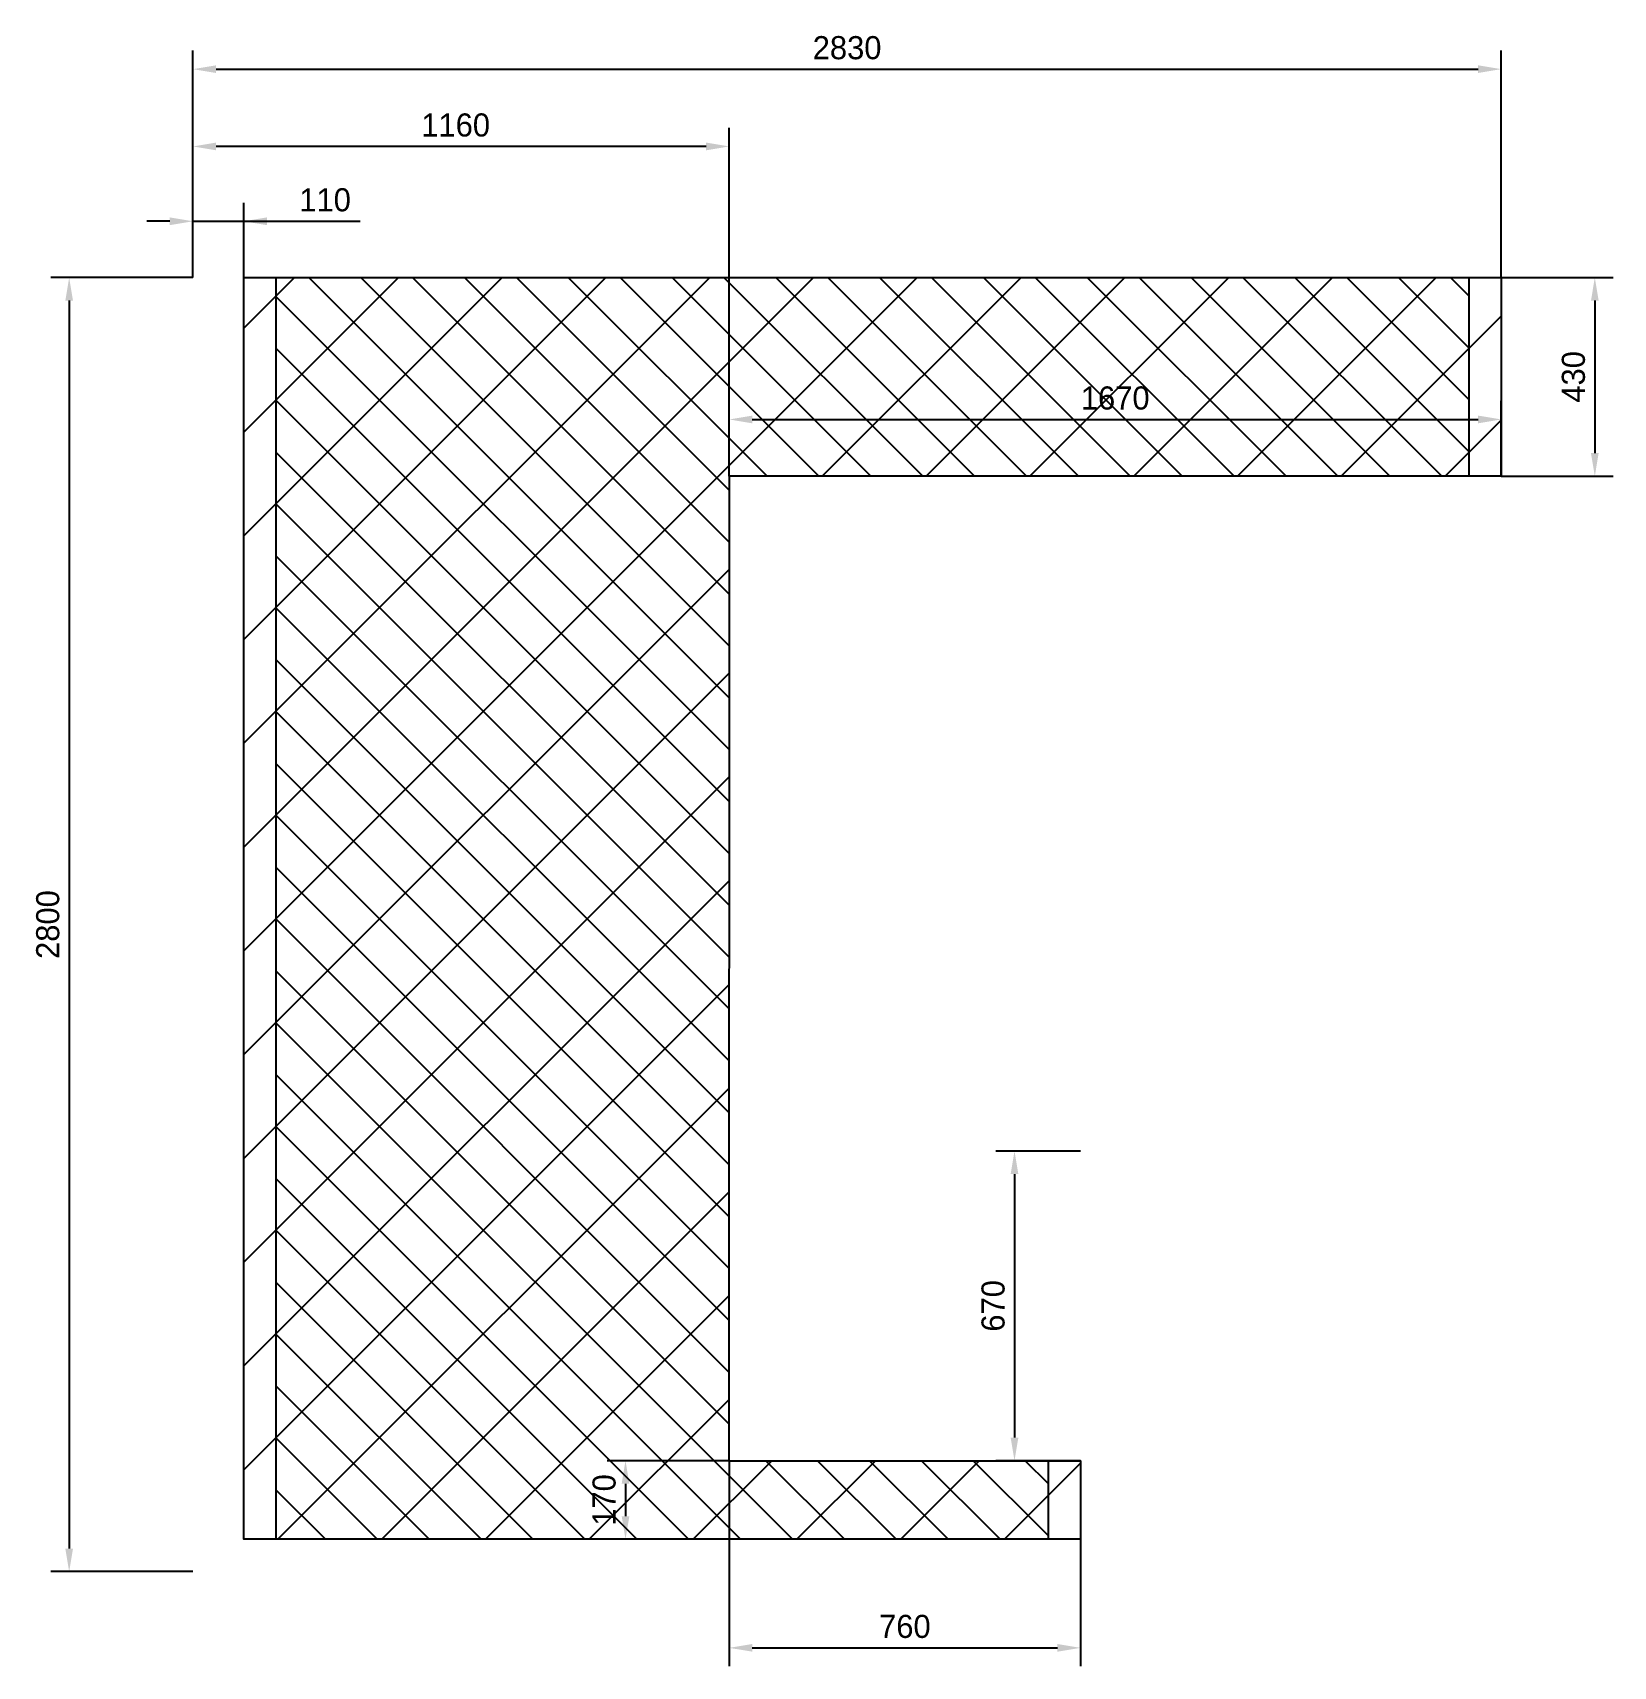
# Model space of a CAD drawing. Header units: millimetres. Extents: x 4105 to 44003, y -46323 to 47858.
# Drawn here: x 27201 to 30620, y 13313 to 16847 of the extents above; entities that cross this region are included whole.
import ezdxf

# ---------------------------------------------------------------- set-up
doc = ezdxf.new("R2010")
doc.units = ezdxf.units.MM
doc.layers.add('08 Размеры', color=7, linetype='Continuous')
doc.styles.get("Standard").update_dxf_attribs({"font": 'Ubuntu-R.ttf'})
doc.dimstyles.new('ISO-25', dxfattribs={"dimtxt": 2.5, "dimasz": 2.5, "dimexe": 1.25, "dimexo": 0.625, "dimtad": 1, "dimtxsty": 'Standard', "dimcen": 2.5, "dimadec": 0, "dimazin": 0, "dimtfac": 1, "dimtmove": 0, "dimatfit": 3, "dimfxl": 1, "dimarcsym": 0})

msp = doc.modelspace()

# ---------------------------------------------------------------- blocks, each defined once
blk = doc.blocks.new('*D76')
at = {"layer": '08 Размеры', "color": 0, "lineweight": -2}
for p, q in [((27547.5, 16317.5), (27239.8, 16317.5)), ((27279.8, 16267.5), (27279.8, 13567.5)), ((27547.5, 13517.5), (27239.8, 13517.5))]:
    blk.add_line(p, q, dxfattribs=at)
at = {"layer": '08 Размеры', "color": 0}
for points in [[(27288.1, 16267.5), (27271.5, 16267.5), (27279.8, 16317.5)], [(27271.5, 13567.5), (27288.1, 13567.5), (27279.8, 13517.5)]]:
    blk.add_solid(points, dxfattribs=at)
at = {"layer": 'Defpoints', "color": 0}
for p in [(27547.5, 16317.5), (27279.8, 13517.5), (27547.5, 13517.5)]:
    blk.add_point(p, dxfattribs=at)
at = {"layer": '08 Размеры', "color": 0, "insert": (27233.7, 14917.5), "char_height": 50, "attachment_point": 5, "rotation": 90}
blk.add_mtext('2800', dxfattribs=at)
blk = doc.blocks.new('*D77')
at = {"layer": '08 Размеры', "color": 0, "lineweight": -2}
for p, q in [((27547.5, 16317.5), (27547.5, 16808.3)), ((30377.5, 16317.5), (30377.5, 16808.3)), ((27597.5, 16768.3), (30327.5, 16768.3))]:
    blk.add_line(p, q, dxfattribs=at)
at = {"layer": '08 Размеры', "color": 0}
for points in [[(27597.5, 16776.6), (27597.5, 16760), (27547.5, 16768.3)], [(30327.5, 16760), (30327.5, 16776.6), (30377.5, 16768.3)]]:
    blk.add_solid(points, dxfattribs=at)
at = {"layer": 'Defpoints', "color": 0}
for p in [(30377.5, 16768.3), (27547.5, 16317.5), (30377.5, 16317.5)]:
    blk.add_point(p, dxfattribs=at)
at = {"layer": '08 Размеры', "color": 0, "insert": (28962.5, 16814.4), "char_height": 50, "attachment_point": 5}
blk.add_mtext('2830', dxfattribs=at)
blk = doc.blocks.new('*D80')
at = {"layer": '08 Размеры', "color": 0, "lineweight": -2}
for p, q in [((27547.5, 16317.5), (27547.5, 16641.1)), ((28707.5, 15887.5), (28707.5, 16641.1)), ((28657.5, 16601.1), (27597.5, 16601.1))]:
    blk.add_line(p, q, dxfattribs=at)
at = {"layer": '08 Размеры', "color": 0}
for points in [[(27597.5, 16609.4), (27597.5, 16592.7), (27547.5, 16601.1)], [(28657.5, 16592.7), (28657.5, 16609.4), (28707.5, 16601.1)]]:
    blk.add_solid(points, dxfattribs=at)
at = {"layer": 'Defpoints', "color": 0}
for p in [(27547.5, 16601.1), (27547.5, 16317.5), (28707.5, 15887.5)]:
    blk.add_point(p, dxfattribs=at)
at = {"layer": '08 Размеры', "color": 0, "insert": (28115.8, 16647.2), "char_height": 50, "attachment_point": 5}
blk.add_mtext('1160', dxfattribs=at)
blk = doc.blocks.new('*D82')
at = {"layer": '08 Размеры', "color": 0, "lineweight": -2}
for p, q in [((28706.9, 13757.5), (28443.2, 13757.5)), ((28483.2, 13707.5), (28483.2, 13637.5)), ((28707.5, 13587.5), (28443.2, 13587.5))]:
    blk.add_line(p, q, dxfattribs=at)
at = {"layer": '08 Размеры', "color": 0}
for points in [[(28491.5, 13707.5), (28474.9, 13707.5), (28483.2, 13757.5)], [(28474.9, 13637.5), (28491.5, 13637.5), (28483.2, 13587.5)]]:
    blk.add_solid(points, dxfattribs=at)
at = {"layer": 'Defpoints', "color": 0}
for p in [(28706.9, 13757.5), (28483.2, 13587.5), (28707.5, 13587.5)]:
    blk.add_point(p, dxfattribs=at)
at = {"layer": '08 Размеры', "color": 0, "insert": (28437.1, 13672.5), "char_height": 50, "attachment_point": 5, "rotation": 90}
blk.add_mtext('170', dxfattribs=at)
blk = doc.blocks.new('*D83')
at = {"layer": '08 Размеры', "color": 0, "lineweight": -2}
for p, q in [((28707.5, 13757.5), (28707.5, 13312.6)), ((29467.5, 13757.5), (29467.5, 13312.6)), ((28757.5, 13352.6), (29417.5, 13352.6))]:
    blk.add_line(p, q, dxfattribs=at)
at = {"layer": '08 Размеры', "color": 0}
for points in [[(28757.5, 13360.9), (28757.5, 13344.3), (28707.5, 13352.6)], [(29417.5, 13344.3), (29417.5, 13360.9), (29467.5, 13352.6)]]:
    blk.add_solid(points, dxfattribs=at)
at = {"layer": 'Defpoints', "color": 0}
for p in [(28707.5, 13757.5), (29467.5, 13757.5), (29467.5, 13352.6)]:
    blk.add_point(p, dxfattribs=at)
at = {"layer": '08 Размеры', "color": 0, "insert": (29087.5, 13398.7), "char_height": 50, "attachment_point": 5}
blk.add_mtext('760', dxfattribs=at)
blk = doc.blocks.new('*D84')
at = {"layer": '08 Размеры', "color": 0, "lineweight": -2}
for p, q in [((29467.5, 14427.5), (29284.6, 14427.5)), ((29324.6, 14377.5), (29324.6, 13807.5)), ((29467.5, 13757.5), (29284.6, 13757.5))]:
    blk.add_line(p, q, dxfattribs=at)
at = {"layer": '08 Размеры', "color": 0}
for points in [[(29333, 14377.5), (29316.3, 14377.5), (29324.6, 14427.5)], [(29316.3, 13807.5), (29333, 13807.5), (29324.6, 13757.5)]]:
    blk.add_solid(points, dxfattribs=at)
at = {"layer": 'Defpoints', "color": 0}
for p in [(29467.5, 14427.5), (29324.6, 13757.5), (29467.5, 13757.5)]:
    blk.add_point(p, dxfattribs=at)
at = {"layer": '08 Размеры', "color": 0, "insert": (29278.5, 14092.5), "char_height": 50, "attachment_point": 5, "rotation": 90}
blk.add_mtext('670', dxfattribs=at)
blk = doc.blocks.new('*D91')
at = {"layer": '08 Размеры', "color": 0, "lineweight": -2}
for p, q in [((28707.5, 15887.5), (28707.5, 16050.4)), ((30377.5, 15887.5), (30377.5, 16050.4)), ((28757.5, 16010.4), (30327.5, 16010.4))]:
    blk.add_line(p, q, dxfattribs=at)
at = {"layer": '08 Размеры', "color": 0}
for points in [[(28757.5, 16018.7), (28757.5, 16002), (28707.5, 16010.4)], [(30327.5, 16002), (30327.5, 16018.7), (30377.5, 16010.4)]]:
    blk.add_solid(points, dxfattribs=at)
at = {"layer": 'Defpoints', "color": 0}
for p in [(30377.5, 16010.4), (28707.5, 15887.5), (30377.5, 15887.5)]:
    blk.add_point(p, dxfattribs=at)
at = {"layer": '08 Размеры', "color": 0, "insert": (29542.5, 16056.5), "char_height": 50, "attachment_point": 5}
blk.add_mtext('1670', dxfattribs=at)
blk = doc.blocks.new('*D176')
at = {"layer": '08 Размеры', "color": 0, "lineweight": -2}
for p, q in [((27547.5, 16317.5), (27547.5, 16479.2)), ((27657.5, 16317.5), (27657.5, 16479.2)), ((27497.5, 16439.2), (27447.5, 16439.2)), ((27547.5, 16439.2), (27909.2, 16439.2)), ((27547.5, 16439.2), (27657.5, 16439.2))]:
    blk.add_line(p, q, dxfattribs=at)
at = {"layer": '08 Размеры', "color": 0}
for points in [[(27497.5, 16430.8), (27497.5, 16447.5), (27547.5, 16439.2)], [(27707.5, 16447.5), (27707.5, 16430.8), (27657.5, 16439.2)]]:
    blk.add_solid(points, dxfattribs=at)
at = {"layer": 'Defpoints', "color": 0}
for p in [(27657.5, 16439.2), (27547.5, 16317.5), (27657.5, 16317.5)]:
    blk.add_point(p, dxfattribs=at)
at = {"layer": '08 Размеры', "color": 0, "insert": (27833.4, 16485.3), "char_height": 50, "attachment_point": 5}
blk.add_mtext('110', dxfattribs=at)
blk = doc.blocks.new('*D341')
at = {"layer": '08 Размеры', "color": 0, "lineweight": -2}
for p, q in [((30377.5, 16317.5), (30619.9, 16317.5)), ((30579.9, 16267.5), (30579.9, 15937.5)), ((30377.5, 15887.5), (30619.9, 15887.5))]:
    blk.add_line(p, q, dxfattribs=at)
at = {"layer": '08 Размеры', "color": 0}
for points in [[(30588.2, 16267.5), (30571.6, 16267.5), (30579.9, 16317.5)], [(30571.6, 15937.5), (30588.2, 15937.5), (30579.9, 15887.5)]]:
    blk.add_solid(points, dxfattribs=at)
at = {"layer": 'Defpoints', "color": 0}
for p in [(30377.5, 16317.5), (30377.5, 15887.5), (30579.9, 15887.5)]:
    blk.add_point(p, dxfattribs=at)
at = {"layer": '08 Размеры', "color": 0, "insert": (30533.8, 16102.5), "char_height": 50, "attachment_point": 5, "rotation": 90}
blk.add_mtext('430', dxfattribs=at)

# ---------------------------------------------------------------- dimensions: what is measured, and where the dimension line sits
at = {"layer": '08 Размеры'}
for base, p1, p2, picture, middle in [((30377.477, 16768.301), (27547.477, 16317.511), (30377.477, 16317.511), '*D77', (28962.477, 16768.301)), ((27547.477, 16601.059), (28707.477, 15887.511), (27547.477, 16317.511), '*D80', (28115.825, 16601.059)), ((30377.477, 16010.378), (28707.477, 15887.511), (30377.477, 15887.511), '*D91', (29542.477, 16010.378)), ((29467.477, 13352.609), (28707.477, 13757.511), (29467.477, 13757.511), '*D83', (29087.477, 13352.609))]:
    dim = msp.add_linear_dim(base=base, p1=p1, p2=p2, dimstyle='ISO-25', override={"dimtxt": 50, "dimasz": 50, "dimexe": 40, "dimexo": 0, "dimgap": 20}, dxfattribs=at)
    dim.commit()
    dim.dimension.update_dxf_attribs({"geometry": picture, "text_midpoint": middle, "dimtype": 160})
dim = msp.add_linear_dim(base=(27657.477, 16439.163), p1=(27547.477, 16317.511), p2=(27657.477, 16317.511), dimstyle='ISO-25', override={"dimtxt": 50, "dimasz": 50, "dimexe": 40, "dimexo": 0, "dimgap": 20}, dxfattribs=at)
dim.commit()
dim.dimension.update_dxf_attribs({"geometry": '*D176', "text_midpoint": (27833.357, 16485.282)})
for base, p1, p2, picture, middle in [((27279.802, 13517.511), (27547.477, 16317.511), (27547.477, 13517.511), '*D76', (27233.684, 14917.511)), ((30579.905, 15887.511), (30377.477, 16317.511), (30377.477, 15887.511), '*D341', (30533.787, 16102.511)), ((29324.649, 13757.511), (29467.477, 14427.511), (29467.477, 13757.511), '*D84', (29278.53, 14092.511)), ((28483.208, 13587.511), (28706.852, 13757.511), (28707.477, 13587.511), '*D82', (28437.09, 13672.511))]:
    dim = msp.add_linear_dim(base=base, p1=p1, p2=p2, angle=90, dimstyle='ISO-25', override={"dimtxt": 50, "dimasz": 50, "dimexe": 40, "dimexo": 0, "dimgap": 20}, dxfattribs=at)
    dim.commit()
    dim.dimension.update_dxf_attribs({"geometry": picture, "text_midpoint": middle})

# ---------------------------------------------------------------- hatches: boundary and pattern name
h = msp.add_hatch()
h.set_pattern_fill('ANSI31', color=5, scale=50, style=0)
h.paths.add_polyline_path([(27657.477, 16317.511), (30377.477, 16317.511), (30377.477, 15887.511), (28707.477, 15887.511), (28706.852, 13757.511), (29467.477, 13757.511), (29467.477, 13587.511), (27657.477, 13587.511)])
h = msp.add_hatch()
h.set_pattern_fill('ANSI31', color=1, scale=25, angle=90, style=0)
h.paths.add_polyline_path([(27727.477, 16317.511), (30307.477, 16317.511), (30307.477, 15887.511), (28707.477, 15887.511), (28706.852, 13757.511), (29397.477, 13757.511), (29397.477, 13587.511), (27727.477, 13587.511)])

# ---------------------------------------------------------------- linework, layer by layer
at = {"color": 5}
msp.add_lwpolyline([(27657.477, 16317.511), (30377.477, 16317.511), (30377.477, 15887.511), (28707.477, 15887.511), (28706.852, 13757.511), (29467.477, 13757.511), (29467.477, 13587.511), (27657.477, 13587.511)], close=True, dxfattribs=at)
at = {"color": 1}
msp.add_lwpolyline([(27727.477, 16317.511), (30307.477, 16317.511), (30307.477, 15887.511), (28707.477, 15887.511), (28706.852, 13757.511), (29397.477, 13757.511), (29397.477, 13587.511), (27727.477, 13587.511)], close=True, dxfattribs=at)

msp.set_redraw_order([(e.dxf.handle, doc.entitydb.next_handle()) for e in msp.query("TEXT MTEXT ATTDEF DIMENSION ARC_DIMENSION")])  # texts and dimensions are drawn at this point

doc.saveas('drawing.dxf')
